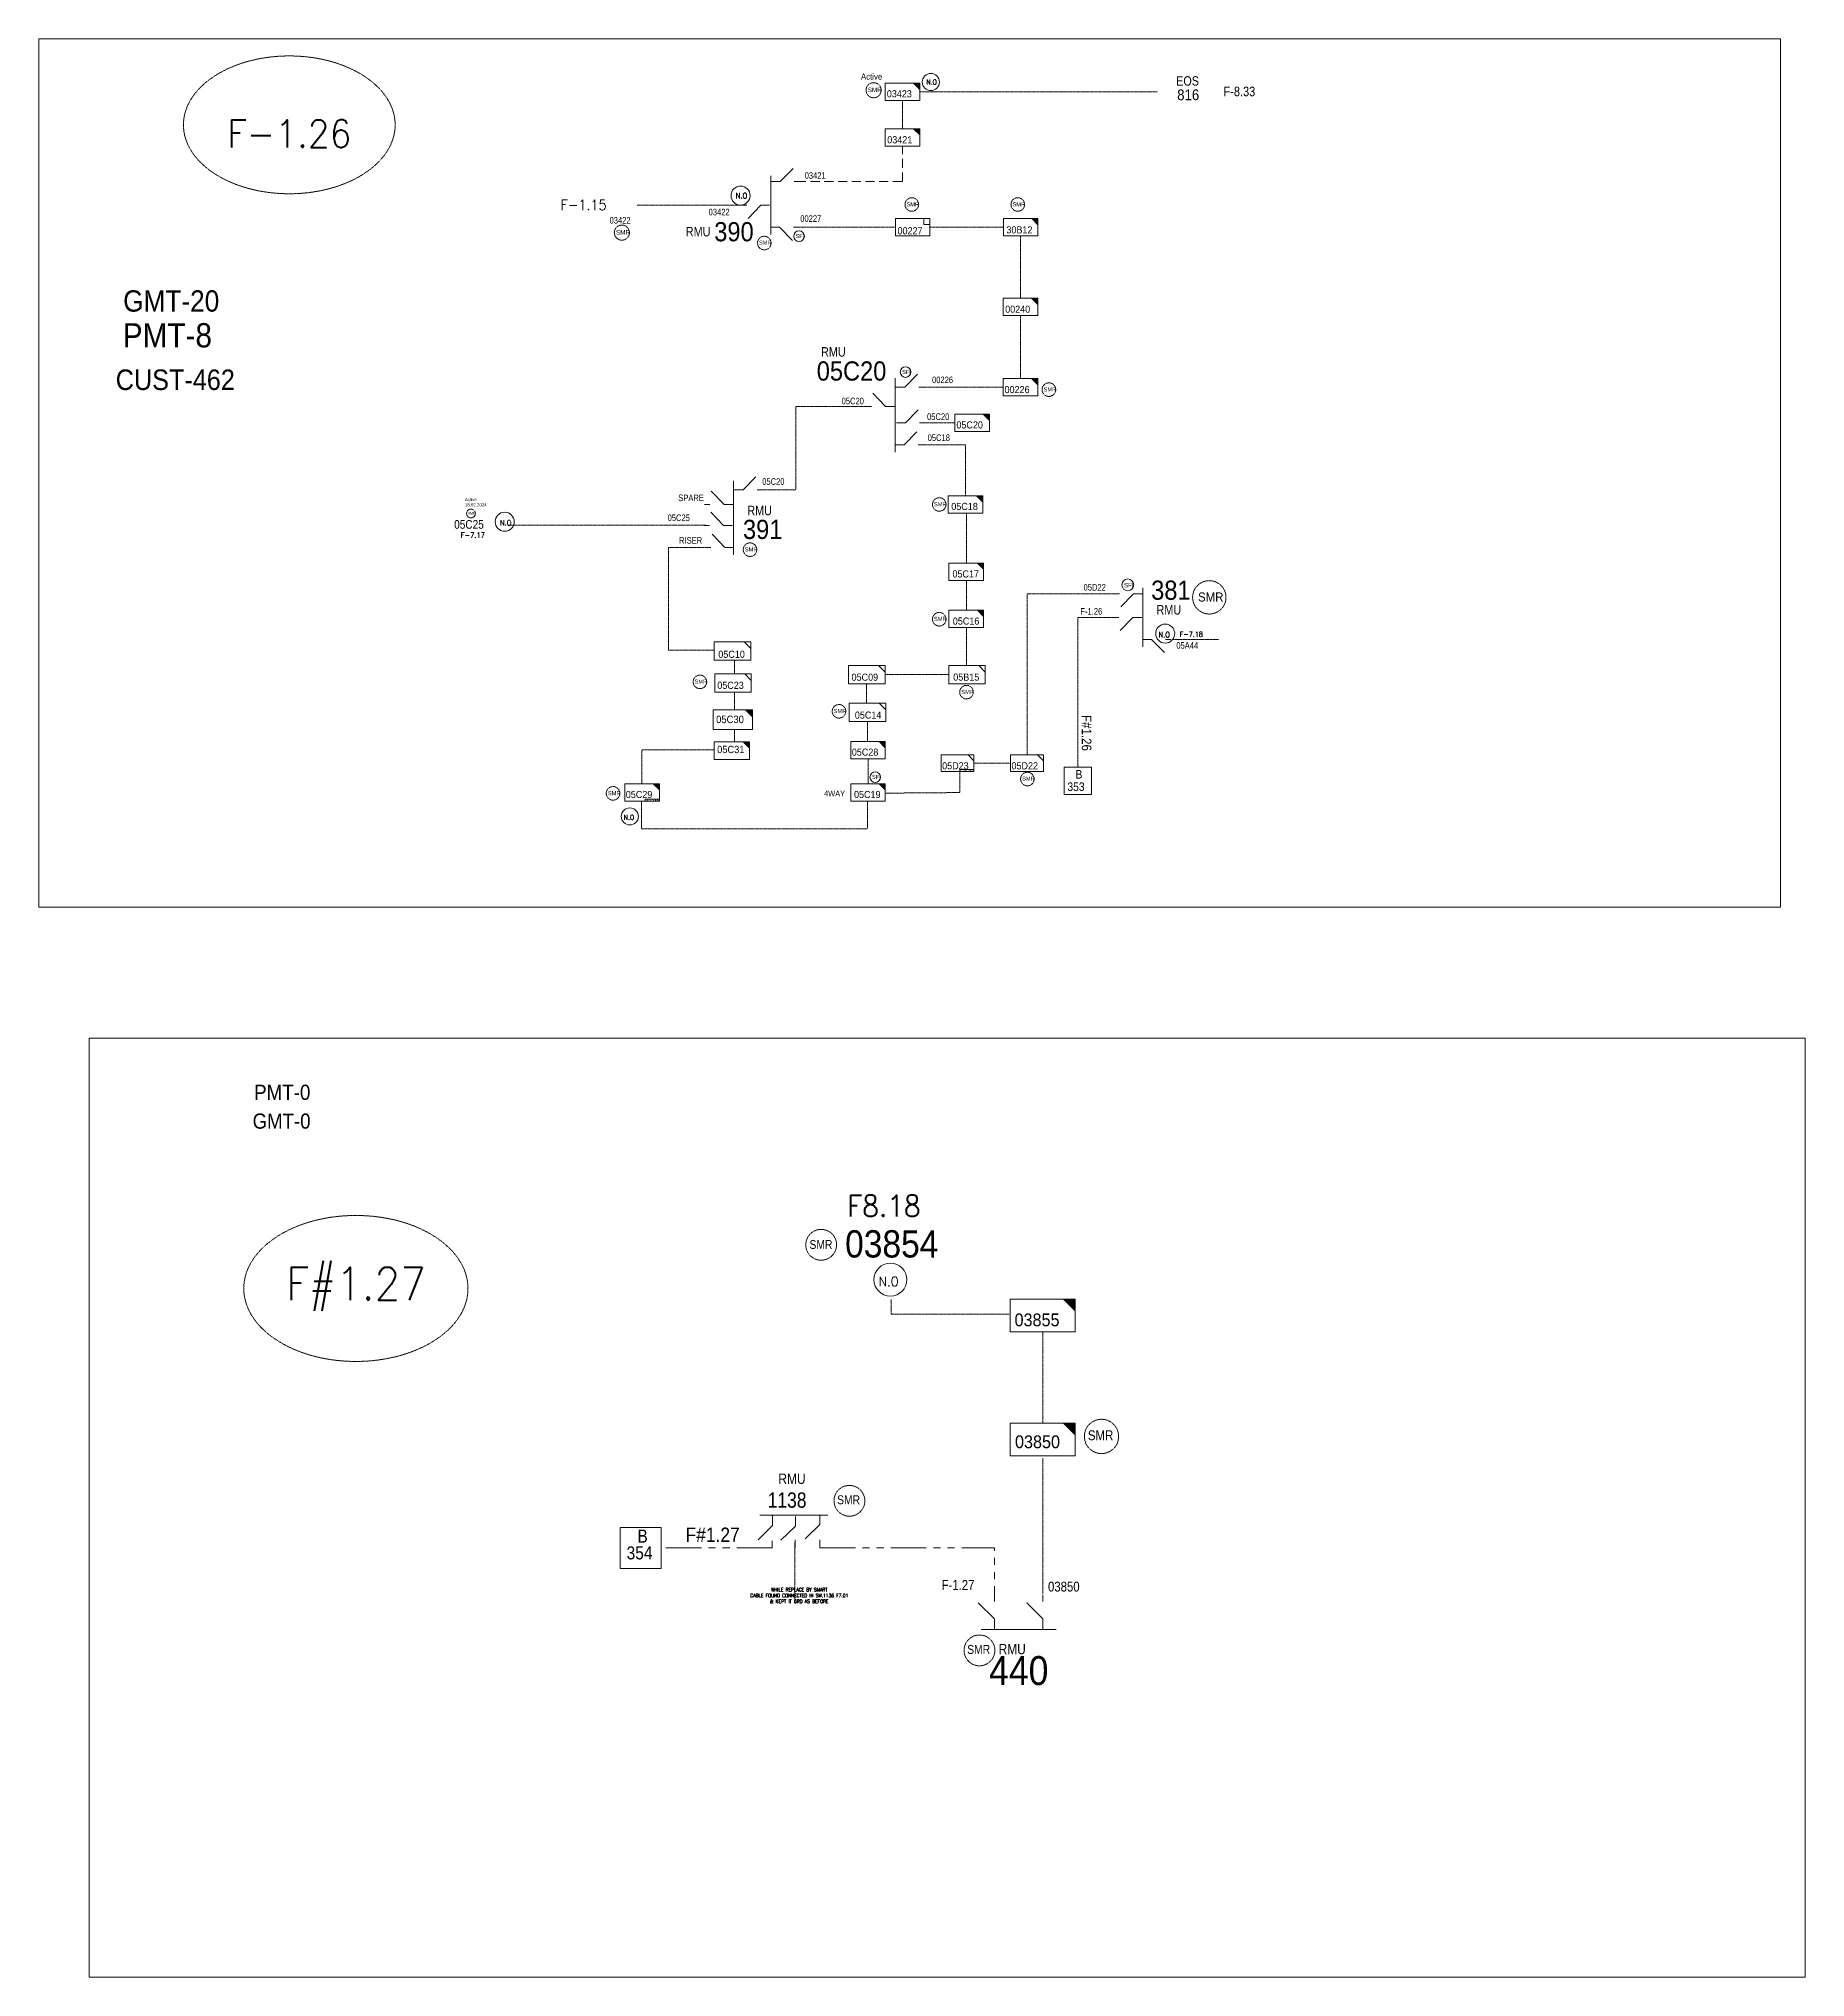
# Model space of a CAD drawing. Header units: metres. Extents: x 65984 to 144644, y -19036 to 23726.
# Drawn here: x 115148 to 116674, y -4036 to -2362 of the extents above; entities that cross this region are included whole.
import ezdxf
from ezdxf.enums import TextEntityAlignment as Align

# ---------------------------------------------------------------- set-up
doc = ezdxf.new("R2010")
doc.units = ezdxf.units.M
doc.header["$MEASUREMENT"] = 0
for name, pattern in [('( Phantom )', [2.5, 1.25, -0.25, 0.25, -0.25, 0.25, -0.25]), ('DGN Style 3', [0.013877, 0, -0.013877]), ('HIDDEN2', [2381.25, 1587.5, -793.75])]:
    doc.linetypes.add(name, pattern=pattern)
doc.layers.get('0').update_dxf_attribs({"color": 95, "lineweight": 40})
for name, color, linetype, lineweight in [('CONTRACTOR NAME', 95, 'Continuous', 40), ('d_eos', 111, 'Continuous', 40), ('d_eos no', 121, 'Continuous', 40), ('d_fco text', 95, 'Continuous', 40), ('d_switch', 95, 'Continuous', 40), ('d_tf no', 6, 'Continuous', 40), ('d_ug cable', 95, 'Continuous', 40), ('d_ug main line', 95, 'Continuous', 40), ('d_unit sub', 7, 'Continuous', 40), ('FDR  1  05', 172, 'Continuous', 40), ('fedr no', 95, 'Continuous', 40), ('GRID STATION 01', 7, 'Continuous', 40), ('Level 37', 7, 'Continuous', 0), ('O H MAIN FEEDER', 4, 'Continuous', 100), ('SW N O', 114, 'Continuous', 30)]:
    doc.layers.add(name, color=color, linetype=linetype, lineweight=lineweight)
doc.styles.add('NASKHF', font='naskhf.shx', dxfattribs={"height": 8})
doc.styles.add('Style-Arial', font='arial.ttf')
doc.styles.add('Style-ENGINEERING', font='ENGINEERING.shx')
doc.styles.add('Style-msdefault', font='msdefault.shx')
doc.styles.add('Style-STANDARD', font='STANDARD.shx')

msp = doc.modelspace()

# ---------------------------------------------------------------- texts
at = {"layer": 'd_eos no', "color": 7, "linetype": 'Continuous', "lineweight": 140, "style": 'Style-Arial', "width": 0.88}
msp.add_text('816', height=9.29, dxfattribs=at).set_placement((116150.2, -2406), align=Align.TOP_RIGHT)
at = {"layer": 'd_eos no', "color": 2, "linetype": 'Continuous', "lineweight": 13, "style": 'Style-Arial', "width": 0.88}
for s, height, p in [('390', 16.59, (115731.4, -2520.6)), ('391', 16.59, (115756.2, -2777.7)), ('381', 16.59, (116108.7, -2830.2)), ('440', 25, (115968.7, -3759.1))]:
    msp.add_text(s, height=height, dxfattribs=at).set_placement(p, align=Align.TOP_LEFT)
at = {"layer": 'd_eos no', "color": 7, "linetype": 'Continuous', "lineweight": 13, "style": 'Style-Arial', "width": 0.88}
for s, height, p in [('GMT-20', 18.42, (115220.9, -2579.5)), ('PMT-8', 20.89, (115220.6, -2607.9)), ('05C20', 16.59, (115819.9, -2640.9)), ('CUST-462', 17.72, (115214.5, -2647.9)), ('PMT-0', 13.18, (115334, -3265.6))]:
    msp.add_text(s, height=height, dxfattribs=at).set_placement(p, align=Align.TOP_LEFT)
at = {"layer": 'd_eos no', "color": 121, "linetype": 'Continuous', "lineweight": 13, "ltscale": 1.728, "style": 'Style-Arial', "width": 0.88}
msp.add_text('03854', height=23.56, dxfattribs=at).set_placement((115844.4, -3391.3), align=Align.TOP_LEFT)
at = {"layer": 'd_eos no', "color": 7, "linetype": 'Continuous', "lineweight": 13, "insert": (115332.7, -3290.5), "char_height": 13.088, "attachment_point": 1, "style": 'NASKHF'}
msp.add_mtext('\\fArial|b0|i0|c178178|p39;\\H1x;\\W0.88;GMT-0\\P', dxfattribs=at)
at = {"layer": 'd_fco text', "color": 1, "linetype": 'Continuous', "lineweight": 13, "style": 'Style-msdefault', "width": 0.82}
for height, p in [(3.49, (115801.7, -2534.4)), (3.49, (115893.7, -2651.8)), (3.87, (116085.2, -2836.1)), (3.49, (115867.6, -3001.5))]:
    msp.add_text('SFI', height=height, rotation=359.9662, dxfattribs=at).set_placement(p)
at = {"layer": 'd_switch', "color": 55, "linetype": 'Continuous', "lineweight": 13, "style": 'Style-ENGINEERING', "width": 0.857143}
msp.add_text('F-8.33', height=8.28, dxfattribs=at).set_placement((116198.6, -2403.6), align=Align.TOP_RIGHT)
at = {"layer": 'd_switch', "color": 111, "linetype": 'Continuous', "lineweight": 13, "style": 'Style-ENGINEERING', "width": 0.857143}
for s, p in [('03421', (115827.6, -2477.5)), ('00227', (115823.8, -2514.7)), ('00226', (115937.6, -2654)), ('05C18', (115934.9, -2704))]:
    msp.add_text(s, height=5.69, dxfattribs=at).set_placement(p, align=Align.TOP_RIGHT)
at = {"layer": 'd_switch', "color": 21, "linetype": 'Continuous', "lineweight": 13, "style": 'Style-ENGINEERING', "width": 0.857143}
msp.add_text('03422', height=5.69, dxfattribs=at).set_placement((115726.5, -2509.1), align=Align.TOP_LEFT)
at = {"layer": 'd_switch', "color": 2, "linetype": 'Continuous', "lineweight": 13, "style": 'Style-ENGINEERING', "width": 0.857143}
for s, p in [('03422', (115641, -2516.2)), ('SPARE', (115700.3, -2755.9)), ('05C25', (115691.1, -2773.1))]:
    msp.add_text(s, height=5.69, dxfattribs=at).set_placement(p, align=Align.TOP_LEFT)
at = {"layer": 'd_switch', "color": 111, "linetype": 'Continuous', "lineweight": 13, "style": 'Style-ENGINEERING', "width": 0.857143}
msp.add_text('05C20', height=5.69, rotation=0.0004, dxfattribs=at).set_placement((115860.6, -2672.3), align=Align.TOP_RIGHT)
at = {"layer": 'd_switch', "color": 2, "linetype": 'Continuous', "lineweight": 13, "style": 'Style-ENGINEERING', "width": 0.857143}
msp.add_text('05C20', height=5.69, dxfattribs=at).set_placement((115934.4, -2685.8), align=Align.TOP_RIGHT)
at = {"layer": 'd_switch', "color": 111, "linetype": 'Continuous', "lineweight": 13, "style": 'Style-ENGINEERING', "width": 0.857143}
for s, p in [('05C20', (115772.8, -2741.8)), ('RISER', (115701, -2792.6)), ('F-1.26', (116047.6, -2854))]:
    msp.add_text(s, height=5.69, dxfattribs=at).set_placement(p, align=Align.TOP_LEFT)
at = {"layer": 'd_switch', "color": 131, "linetype": 'Continuous', "lineweight": 13, "ltscale": 1.219316, "style": 'Style-ENGINEERING', "width": 0.857143}
msp.add_text('05C25', height=7.56, dxfattribs=at).set_placement((115506.8, -2777.9), align=Align.TOP_LEFT)
at = {"layer": 'd_switch', "color": 7, "linetype": 'Continuous', "lineweight": 13, "style": 'Style-ENGINEERING', "width": 0.857143}
for s, height, p in [('05D22', 5.69, (116050.3, -2833.2)), ('F-1.27', 8.57, (115927.7, -3693.4)), ('03850', 8.57, (116019.6, -3694.8))]:
    msp.add_text(s, height=height, dxfattribs=at).set_placement(p, align=Align.TOP_LEFT)
msp.add_text('05A44', height=5.69, rotation=0.0004, dxfattribs=at).set_placement((116149.3, -2883.4), align=Align.TOP_RIGHT)
at = {"layer": 'd_switch', "color": 2, "linetype": 'Continuous', "lineweight": 13, "ltscale": 1.356634, "style": 'Style-ENGINEERING', "width": 0.857143}
msp.add_text('1138', height=13.16, dxfattribs=at).set_placement((115777.5, -3617.8), align=Align.TOP_LEFT)
at = {"layer": 'd_tf no', "color": 1, "linetype": 'Continuous', "lineweight": 13, "style": 'Style-msdefault', "width": 0.945946}
for height, p in [(3.97, (115863.9, -2404.4)), (3.57, (115897.4, -2503.4)), (3.57, (115989, -2503.4)), (3.97, (115646.5, -2527.5)), (3.57, (115770, -2536.6)), (3.57, (116015.8, -2663.3)), (3.57, (115921.1, -2762.5)), (2.05, (115518.7, -2771.1)), (3.57, (115757.8, -2801.5)), (7.8, (116149.2, -2840.5)), (3.57, (115921.1, -2861.5)), (3.57, (115714.4, -2915.7)), (3.57, (115944.7, -2924.6)), (3.57, (115834.5, -2941.1)), (3.57, (115639.5, -3012)), (3.57, (115997.2, -2999.5))]:
    msp.add_text('SMR', height=height, dxfattribs=at).set_placement(p, align=Align.TOP_LEFT)
at = {"layer": 'd_tf no', "color": 2, "linetype": 'Continuous', "lineweight": 13, "style": 'Style-msdefault', "width": 0.945946}
for s, p in [('03423', (115880.4, -2406.7)), ('00227', (115889.7, -2525)), ('30B12', (115983.7, -2524.2)), ('00226', (115982.1, -2662.2)), ('05C18', (115936.1, -2763.1)), ('05C16', (115937.4, -2862.1)), ('05B15', (115937.8, -2910.5)), ('05C23', (115734, -2917.6)), ('05C14', (115852.8, -2943.3)), ('05C29', (115655, -3011.9))]:
    msp.add_text(s, height=6.14, dxfattribs=at).set_placement(p, align=Align.TOP_LEFT)
at = {"layer": 'd_tf no', "color": 111, "linetype": 'Continuous', "lineweight": 13, "style": 'Style-msdefault', "width": 0.945946}
for s, height, p in [('03421', 6.14, (115880.8, -2446.4)), ('00240', 6.14, (115982.6, -2592.7)), ('05C20', 6.14, (115940.5, -2692.7)), ('05C17', 6.14, (115937.1, -2821.4)), ('05C10', 6.14, (115734.9, -2890.8)), ('05C09', 6.14, (115850, -2910.6)), ('05C30', 6.43, (115733, -2946.9)), ('05C31', 6.32, (115733.9, -2972.9)), ('05C28', 6.14, (115850.2, -2975.3)), ('05D23', 6.14, (115928.2, -2987.1)), ('05C19', 6.14, (115852.1, -3011.9))]:
    msp.add_text(s, height=height, dxfattribs=at).set_placement(p, align=Align.TOP_LEFT)
at = {"layer": 'd_tf no', "color": 121, "linetype": 'Continuous', "lineweight": 13, "style": 'Style-msdefault', "width": 0.945946}
for s, height, p in [('05D22', 6.14, (115988.1, -2987.1)), ('03850', 11.05, (115991.1, -3568.5))]:
    msp.add_text(s, height=height, dxfattribs=at).set_placement(p, align=Align.TOP_LEFT)
at = {"layer": 'd_tf no', "color": 7, "linetype": 'Continuous', "lineweight": 13, "style": 'Style-msdefault', "width": 0.945946}
msp.add_text('4WAY', height=4.92, dxfattribs=at).set_placement((115826.2, -3011.7), align=Align.TOP_LEFT)
at = {"layer": 'd_tf no', "color": 234, "linetype": 'Continuous', "lineweight": 13, "style": 'Style-msdefault', "width": 0.945946}
msp.add_text('03855', height=11.05, dxfattribs=at).set_placement((115990.7, -3463.2), align=Align.TOP_LEFT)
at = {"layer": 'd_tf no', "color": 121, "linetype": 'Continuous', "lineweight": 40, "attachment_point": 1, "style": 'NASKHF'}
for s, insert, char_height in [('\\Fmsdefault;\\H1x;\\W0.945946;Active\\P', (115858.1, -2392.2), 5.328), ('\\Fmsdefault;\\H1x;\\W0.945946;Active\\P18.02.2024', (115516.1, -2758.9), 2.712)]:
    msp.add_mtext(s, dxfattribs=dict(at, insert=insert, char_height=char_height))
at = {"layer": 'fedr no', "color": 6, "linetype": 'Continuous', "lineweight": 13, "attachment_point": 5, "style": 'Style-STANDARD'}
for s, insert, char_height in [('F-1.26', (115364.4, -2444.2), 24.1), ('F#1.27\\P', (115421.9, -3442.2), 28.4)]:
    msp.add_mtext(s, dxfattribs=dict(at, insert=insert, char_height=char_height))
at = {"layer": 'fedr no', "color": 2, "linetype": 'Continuous', "lineweight": 40, "attachment_point": 5, "style": 'Style-STANDARD'}
for s, insert, char_height in [('F-1.15', (115618.6, -2505.7), 8.9), ('F-7.17\\P', (115522.9, -2790.9), 4.7), ('F-7.18', (116143.4, -2876.6), 4.48)]:
    msp.add_mtext(s, dxfattribs=dict(at, insert=insert, char_height=char_height))
for s, insert, char_height, width in [('F8.18', (115877.9, -3370.3), 18.39, 890.918), ('WHILE REPLACE BY SMART \\PCABLE FOUND CONNECTED IN SW.1136 F7.01 \\P& KEPT IT GRD AS BEFORE', (115804.8, -3706.8), 3.027, 146.683)]:
    msp.add_mtext(s, dxfattribs=dict(at, insert=insert, char_height=char_height, width=width))
at = {"layer": 'GRID STATION 01', "color": 111, "linetype": 'Continuous', "lineweight": 13, "style": 'Style-msdefault', "width": 0.9}
msp.add_text('F#1.26', height=8.29, rotation=270, dxfattribs=at).set_placement((116057.1, -2946.3), align=Align.TOP_LEFT)
at = {"layer": 'GRID STATION 01', "color": 111, "linetype": 'Continuous', "lineweight": 13, "style": 'Style-msdefault', "width": 0.888889}
for s, p in [('B', (116043.4, -2993.8)), ('353', (116036.4, -3004.5))]:
    msp.add_text(s, height=7.46, dxfattribs=at).set_placement(p, align=Align.TOP_LEFT)
at = {"layer": 'GRID STATION 01', "color": 234, "linetype": 'Continuous', "lineweight": 13, "style": 'Style-msdefault', "width": 0.9}
msp.add_text('F#1.27', height=12.5, rotation=360, dxfattribs=at).set_placement((115753.4, -3648.1), align=Align.TOP_RIGHT)
at = {"layer": 'GRID STATION 01', "color": 234, "linetype": 'Continuous', "lineweight": 13, "style": 'Style-msdefault', "width": 0.888889}
for s, height, p in [('354', 11.25, (115655.7, -3675.6)), ('B', 11.2, (115665.1, -3661.1))]:
    msp.add_text(s, height=height, dxfattribs=at).set_placement(p)
at = {"layer": 'Level 37', "color": 7, "linetype": 'Continuous', "lineweight": 100, "style": 'Style-msdefault', "width": 0.86}
msp.add_text('EOS', height=8.13, rotation=0.0004, dxfattribs=at).set_placement((116150, -2394.6), align=Align.TOP_RIGHT)
at = {"layer": 'Level 37', "color": 2, "linetype": 'Continuous', "lineweight": 13, "style": 'Style-msdefault', "width": 0.86}
for p in [(115728.1, -2524.8), (115781.2, -2765.6), (116134.6, -2851.4)]:
    msp.add_text('RMU', height=8.13, rotation=0.0004, dxfattribs=at).set_placement(p, align=Align.TOP_RIGHT)
at = {"layer": 'Level 37', "color": 7, "linetype": 'Continuous', "lineweight": 13, "style": 'Style-msdefault', "width": 0.86}
msp.add_text('RMU', height=8.13, rotation=0.0004, dxfattribs=at).set_placement((115844.9, -2628.6), align=Align.TOP_RIGHT)
at = {"layer": 'Level 37', "color": 1, "linetype": 'Continuous', "lineweight": 13, "ltscale": 1.5552, "style": 'Style-msdefault', "width": 0.86}
for p in [(115833.4, -3407.5), (115857.3, -3628), (115969.6, -3757.2)]:
    msp.add_text('SMR', height=7.74, rotation=359.9996, dxfattribs=at).set_placement(p, align=Align.RIGHT)
at = {"layer": 'Level 37', "color": 1, "linetype": 'Continuous', "lineweight": 13, "ltscale": 1.728, "style": 'Style-msdefault', "width": 0.86}
msp.add_text('SMR', height=8.6, rotation=359.9996, dxfattribs=at).set_placement((116076, -3572.7), align=Align.RIGHT)
at = {"layer": 'Level 37', "color": 2, "linetype": 'Continuous', "lineweight": 13, "ltscale": 1.1, "style": 'Style-msdefault', "width": 0.86}
for p in [(115810.2, -3601.5), (116000.4, -3748.6)]:
    msp.add_text('RMU', height=8.94, rotation=0.0004, dxfattribs=at).set_placement(p, align=Align.TOP_RIGHT)

# ---------------------------------------------------------------- blocks, each defined once
blk = doc.blocks.new('*U1248')
at = {"layer": 'CONTRACTOR NAME', "color": 140, "lineweight": 13, "ltscale": 0.498271, "flags": 128}
for points in [[(1.7, -0.5), (-3.7, -0.5), (-3.7, 0.5), (1.7, 0.5)], [(3.7, -0.5), (1.7, -0.5), (1.7, 0.5), (3.7, 0.5)]]:
    blk.add_lwpolyline(points, close=True, dxfattribs=at)
at = {"layer": 'CONTRACTOR NAME', "color": 140, "lineweight": 13, "style": 'Style-msdefault', "width": 0.945946}
for s, height, p in [('2017.08.15', 0.683, (-3.5, 0.3)), ('KIC', 0.572, (2.1, 0.3))]:
    blk.add_text(s, height=height, dxfattribs=at).set_placement(p, align=Align.TOP_LEFT)
blk = doc.blocks.new('TF_8')
at = {"color": 0, "linetype": 'ByBlock', "lineweight": -2}
blk.add_line((6.3, 4.95), (9.9, 1.35), dxfattribs=at)
blk.add_3dface([(-10.1, 4.95), (9.9, 4.95), (9.9, -5.05), (-10.1, -5.05)], dxfattribs=at)
blk = doc.blocks.new('exist.us-1000kva')
at = {"color": 0, "linetype": 'ByBlock', "lineweight": -2, "flags": 128}
blk.add_lwpolyline([(40, 12.9), (32.8, 20), (40, 20)], close=True, dxfattribs=at)
at = {"color": 0, "linetype": 'ByBlock', "lineweight": -2, "extrusion": (0, 0, -1)}
blk.add_solid([(-40, 12.9), (-32.8, 20), (-40, 20)], dxfattribs=at)
at = {"color": 0, "linetype": 'ByBlock', "lineweight": -2, "xscale": 2, "yscale": 2}
blk.add_blockref('TF_8', (20.2, 10.1), dxfattribs=at)
blk = doc.blocks.new('*U1249')
at = {"layer": 'CONTRACTOR NAME', "color": 2, "lineweight": 13, "ltscale": 0.498271, "flags": 128}
for points in [[(1.7, -0.5), (-3.7, -0.5), (-3.7, 0.5), (1.7, 0.5)], [(3.7, -0.5), (1.7, -0.5), (1.7, 0.5), (3.7, 0.5)]]:
    blk.add_lwpolyline(points, close=True, dxfattribs=at)
at = {"layer": 'CONTRACTOR NAME', "color": 2, "lineweight": 13, "style": 'Style-msdefault', "width": 0.945946}
for s, height, p in [('2017.07.25', 0.642, (-3.5, 0.3)), ('MTC', 0.572, (2, 0.3))]:
    blk.add_text(s, height=height, dxfattribs=at).set_placement(p, align=Align.TOP_LEFT)
blk = doc.blocks.new('TF3')
at = {"color": 0, "linetype": 'ByBlock', "lineweight": -2}
for p, q in [((11.3, 9), (18.3, 9)), ((18.3, 9), (18.3, 2))]:
    blk.add_line(p, q, dxfattribs=at)
at = {"color": 0, "linetype": 'ByBlock', "lineweight": -2, "flags": 128}
blk.add_lwpolyline([(18.3, 2), (11.3, 2), (11.3, 9)], dxfattribs=at)
at = {"color": 0, "linetype": 'ByBlock', "lineweight": -2}
blk.add_3dface([(-21.7, 9), (18.3, 9), (18.3, -11), (-21.7, -11)], dxfattribs=at)
blk = doc.blocks.new('*U2968')
at = {"layer": 'FDR  1  05', "color": 2, "linetype": 'Continuous', "lineweight": 13, "flags": 128}
blk.add_lwpolyline([(12.8, 10), (20, 10), (20, 2.8)], close=True, dxfattribs=at)
at = {"layer": 'FDR  1  05', "color": 2, "linetype": 'Continuous', "lineweight": 13, "xscale": 2, "yscale": 2, "rotation": 359.9999999999999}
blk.add_blockref('TF_8', (0.2, 0.1), dxfattribs=at)
blk = doc.blocks.new('*U2980')
at = {"layer": 'FDR  1  05', "color": 111, "linetype": 'Continuous', "lineweight": 13, "flags": 128}
blk.add_lwpolyline([(12.8, 10), (20, 10), (20, 2.8)], close=True, dxfattribs=at)
at = {"layer": 'FDR  1  05', "color": 111, "linetype": 'Continuous', "lineweight": 13, "xscale": 2, "yscale": 2, "rotation": 359.9999999999999}
blk.add_blockref('TF_8', (0.2, 0.1), dxfattribs=at)
blk = doc.blocks.new('*U1430')
at = {"layer": 'SW N O', "color": 3, "lineweight": 13}
blk.add_circle((0, 0), 16.8, dxfattribs=at)
at = {"layer": 'SW N O', "color": 3, "lineweight": 13, "style": 'Style-STANDARD'}
blk.add_text('N.O', height=9.6, dxfattribs=at).set_placement((1.7, -0.2), align=Align.MIDDLE_CENTER)
blk = doc.blocks.new('*U3382')
at = {"layer": 'SW N O', "color": 3, "lineweight": 13}
blk.add_circle((0, 0), 16.8, dxfattribs=at)
at = {"layer": 'SW N O', "color": 3, "lineweight": 13, "insert": (1.7, -1.8), "char_height": 9.6, "attachment_point": 5, "line_spacing_factor": 0.6, "style": 'Style-STANDARD'}
blk.add_mtext('N.O', dxfattribs=at)
blk = doc.blocks.new('*U3585')
at = {"layer": 'SW N O', "color": 3, "lineweight": 13, "extrusion": (0, 0, -1)}
blk.add_circle((0, 0), 16.8, dxfattribs=at)
at = {"layer": 'SW N O', "color": 3, "lineweight": 13, "extrusion": (0, 0, -1), "insert": (1.7, -1.8), "char_height": 9.6, "attachment_point": 5, "text_direction": (-1, 0, 0), "line_spacing_factor": 0.6, "style": 'Style-STANDARD'}
blk.add_mtext('N.O', dxfattribs=at)

# ---------------------------------------------------------------- linework, layer by layer
at = {"layer": 'd_eos', "color": 2, "linetype": 'Continuous', "lineweight": 13, "ltscale": 1.037753}
for p, q in [((115788.4, -2485.6), (115799.5, -2474.2)), ((115780.3, -2480.6), (115780.3, -2531.4)), ((115780.9, -2485.6), (115788.4, -2485.6)), ((115771.6, -2506.1), (115760.6, -2517.4)), ((115779.2, -2506.1), (115771.6, -2506.1)), ((115780.3, -2525.1), (115787.8, -2525.1)), ((115787.8, -2525.1), (115798.9, -2536.5)), ((115748.1, -2744.1), (115748.1, -2807.9)), ((115756.3, -2751.9), (115767.3, -2740.5)), ((115739.8, -2764.5), (115728.8, -2753.1)), ((115748.7, -2751.9), (115756.3, -2751.9)), ((115768.4, -2751.9), (115773, -2751.9)), ((115727.7, -2764.5), (115723.1, -2764.5)), ((115739.4, -2782.6), (115728.4, -2771.2)), ((115747.4, -2764.5), (115739.8, -2764.5)), ((115727.3, -2782.6), (115722.8, -2782.6)), ((115740.5, -2801.6), (115729.5, -2790.2)), ((115747, -2782.6), (115739.4, -2782.6)), ((115728.4, -2801.6), (115723.9, -2801.6)), ((115748.1, -2801.6), (115740.5, -2801.6)), ((116081.3, -2841.6), (116076.7, -2841.6)), ((116093.4, -2841.6), (116082.4, -2852.9)), ((116101, -2841.6), (116093.4, -2841.6)), ((116101.6, -2836.6), (116101.6, -2887.3)), ((116080.8, -2862), (116076.2, -2862)), ((116092.9, -2862), (116081.9, -2873.4)), ((116100.5, -2862), (116092.9, -2862)), ((116101.6, -2881), (116109.1, -2881)), ((116109.1, -2881), (116120.2, -2892.4)), ((116121.2, -2881), (116125.8, -2881))]:
    msp.add_line(p, q, dxfattribs=at)
at = {"layer": 'd_eos', "color": 7, "linetype": 'Continuous', "lineweight": 13, "ltscale": 1.037753}
for p, q in [((115800.5, -2485.6), (115805.1, -2485.6)), ((115759.5, -2506.1), (115754.9, -2506.1)), ((115799.9, -2525.1), (115804.5, -2525.1)), ((115887.7, -2655.5), (115887.7, -2719.3)), ((115895.9, -2663.3), (115906.9, -2651.9)), ((115879.4, -2679.8), (115868.4, -2668.4)), ((115888.3, -2663.3), (115895.9, -2663.3)), ((115908, -2663.3), (115912.6, -2663.3)), ((115867.3, -2679.8), (115862.7, -2679.8)), ((115887, -2679.8), (115879.4, -2679.8)), ((115888.8, -2694), (115896.4, -2694)), ((115896.4, -2694), (115907.4, -2682.6)), ((115908.5, -2694), (115913.1, -2694)), ((115895.3, -2713), (115906.3, -2701.6)), ((115887.7, -2713), (115895.3, -2713)), ((115907.4, -2713), (115912, -2713))]:
    msp.add_line(p, q, dxfattribs=at)
at = {"layer": 'd_eos', "color": 2, "linetype": 'Continuous', "lineweight": 13, "ltscale": 1.141528}
for p, q in [((115781.7, -3646.4), (115769.2, -3658.6)), ((115770.8, -3637.3), (115829.4, -3637.3)), ((115781.7, -3638.1), (115781.7, -3646.4)), ((115801.5, -3646.8), (115789, -3659)), ((115801.5, -3638.5), (115801.5, -3646.8)), ((115822.5, -3645.6), (115809.9, -3657.8)), ((115822.5, -3637.3), (115822.5, -3645.6))]:
    msp.add_line(p, q, dxfattribs=at)
at = {"layer": 'd_eos', "color": 2, "linetype": 'Continuous', "lineweight": 13, "ltscale": 1.511565}
msp.add_line((115781.5, -3665.8), (115781.5, -3659.5), dxfattribs=at)
at = {"layer": 'd_eos', "color": 2, "linetype": 'Continuous', "lineweight": 13, "ltscale": 1.662722}
for p, q in [((115801.2, -3665.6), (115801.2, -3658.7)), ((115822.6, -3665.6), (115822.6, -3658.7))]:
    msp.add_line(p, q, dxfattribs=at)
at = {"layer": 'd_eos', "color": 2, "linetype": 'Continuous', "lineweight": 13, "ltscale": 1.37415}
for p, q in [((115973.3, -3726.9), (115959.3, -3713.2)), ((115973.3, -3711.9), (115973.3, -3706.3)), ((116015.2, -3726.9), (116001.2, -3713.2)), ((116015.2, -3711.9), (116015.2, -3706.3)), ((115973.3, -3736.2), (115973.3, -3726.9)), ((116015.2, -3736.2), (116015.2, -3726.9)), ((115961.9, -3736.2), (116026.6, -3736.2))]:
    msp.add_line(p, q, dxfattribs=at)
at = {"layer": 'd_ug cable', "color": 111, "linetype": 'DGN Style 3', "lineweight": 13}
for p, q in [((115995.9, -2586.3), (115995.9, -2532.5)), ((115995.9, -2601.3), (115995.9, -2655.8)), ((115939.2, -2694), (115913.1, -2694)), ((115749, -2898.9), (115749, -2910.7)), ((115878.9, -2911.4), (115933.8, -2911.4)), ((115749, -2926.5), (115749, -2941.8)), ((115749, -2958.7), (115749, -2969.4)), ((115668.8, -2976.4), (115668.7, -3005.7)), ((115864.2, -3005.7), (115864.2, -2984.1)), ((115943.4, -2995), (115943.4, -3013.3)), ((115955.7, -2987.9), (115987.3, -2987.9)), ((115943.4, -3013.3), (115879.3, -3013.8)), ((115668.6, -3020.6), (115668.5, -3044.3))]:
    msp.add_line(p, q, dxfattribs=at)
at = {"layer": 'd_ug cable', "color": 234, "linetype": 'DGN Style 3', "lineweight": 13}
for p, q in [((116015, -3558), (116015, -3479.1)), ((116015, -3705.2), (116015, -3588.2)), ((115801.1, -3713.2), (115801.1, -3660.6))]:
    msp.add_line(p, q, dxfattribs=at)
at = {"layer": 'd_ug cable', "color": 3, "linetype": 'DGN Style 3', "lineweight": 13, "flags": 128}
msp.add_lwpolyline([(116114.2, -2408.1), (115909, -2408.1)], dxfattribs=at)
at = {"layer": 'd_ug cable', "color": 111, "linetype": 'DGN Style 3', "lineweight": 13, "flags": 128}
for points in [[(115894, -2440), (115894, -2415.6)], [(115804.5, -2525.1), (115887.8, -2525.1)], [(115981.1, -2525.1), (115917.6, -2525.1)], [(115912.6, -2663.3), (115980.9, -2663.3)], [(115773, -2751.9), (115801.7, -2751.9), (115801.7, -2679.8), (115862.7, -2679.8)], [(115912, -2713), (115948.3, -2713), (115948.3, -2757.1)], [(115949.1, -2772), (115949.1, -2815)], [(115723.9, -2801.6), (115691.8, -2801.6), (115691.8, -2890.2)], [(115949.1, -2829.9), (115949.1, -2855.9)], [(116001.5, -2980.8), (116001.5, -2841.6), (116076.7, -2841.6)], [(116076.2, -2862), (116045.4, -2862), (116045.4, -2991.4)], [(115949.1, -2870.8), (115949.1, -2903.5)], [(115691.8, -2890.2), (115731.4, -2890.2)], [(115862.9, -2919.3), (115862.9, -2936.3)], [(115863.8, -2951.9), (115863.8, -2969.1)], [(115668.8, -2976.4), (115731.2, -2976.4)], [(115863.6, -3020.6), (115863.6, -3044.4)], [(115668.4, -3044.5), (115863.6, -3044.5)]]:
    msp.add_lwpolyline(points, dxfattribs=at)
at = {"layer": 'd_ug cable', "color": 111, "linetype": 'HIDDEN2', "lineweight": 13, "ltscale": 0.004977}
msp.add_lwpolyline([(115802.7, -2485.6), (115894, -2485.6), (115894, -2454.9)], dxfattribs=at)
at = {"layer": 'd_ug cable', "color": 21, "linetype": 'DGN Style 3', "lineweight": 13, "flags": 128}
msp.add_lwpolyline([(115664.7, -2506), (115754.9, -2506)], dxfattribs=at)
at = {"layer": 'd_ug cable', "color": 241, "linetype": 'DGN Style 3', "lineweight": 13, "flags": 128}
msp.add_lwpolyline([(115554.3, -2782.4), (115724.3, -2782.4)], dxfattribs=at)
at = {"layer": 'd_ug cable', "color": 180, "linetype": 'DGN Style 3', "lineweight": 13, "flags": 128}
msp.add_lwpolyline([(116127.3, -2881), (116167, -2881)], dxfattribs=at)
at = {"layer": 'd_ug cable', "color": 234, "linetype": 'DGN Style 3', "lineweight": 13, "flags": 128}
msp.add_lwpolyline([(115884.2, -3451), (115884.2, -3463.9), (115986.2, -3463.9)], dxfattribs=at)
at = {"layer": 'd_ug cable', "color": 2, "linetype": 'DGN Style 3', "lineweight": 0}
for centre, radius in [((115869, -2406.7), 6.52), ((115902, -2505.4), 5.87), ((115993.5, -2505.4), 5.87), ((115651.6, -2529.7), 6.52), ((115774.6, -2538.7), 5.87), ((116020.4, -2665.3), 5.87), ((115925.7, -2764.5), 5.87), ((115521.3, -2772.3), 3.8), ((115762.3, -2803.5), 5.87), ((116158.9, -2844.7), 14.4), ((115925.7, -2863.6), 5.87), ((115719, -2917.7), 5.87), ((115949.2, -2926.6), 5.87), ((115839.1, -2943.1), 5.87), ((116001.8, -3001.6), 5.87), ((115644, -3014), 5.87)]:
    msp.add_circle(centre, radius, dxfattribs=at)
at = {"layer": 'd_ug cable', "color": 2, "linetype": 'Continuous', "lineweight": 13}
for centre, radius in [((115804.6, -2532.8), 4.59), ((115896.6, -2650.1), 4.59), ((116088.5, -2833.9), 5.1), ((115870.4, -3000), 4.59)]:
    msp.add_circle(centre, radius, dxfattribs=at)
at = {"layer": 'd_ug cable', "color": 2, "linetype": 'DGN Style 3', "lineweight": 13}
for centre, radius in [((115823.7, -3403.9), 13.3), ((116065.8, -3569.4), 14.8), ((115848.1, -3625), 13.3), ((115960.4, -3754.2), 13.3)]:
    msp.add_circle(centre, radius, dxfattribs=at)
at = {"layer": 'd_ug main line', "color": 234, "linetype": '( Phantom )', "lineweight": 13, "ltscale": 24.5}
msp.add_line((115689.6, -3665.7), (115786.5, -3665.7), dxfattribs=at)
at = {"layer": 'd_ug main line', "color": 234, "linetype": '( Phantom )', "lineweight": 13, "ltscale": 24.5, "flags": 128}
msp.add_lwpolyline([(115822.6, -3665.6), (115973.3, -3665.7), (115973.3, -3709.9)], dxfattribs=at)
at = {"layer": 'fedr no', "color": 82, "linetype": 'DGN Style 3', "lineweight": 13, "true_color": 0x1dc70e}
for centre, major_axis in [((115364.4, -2436.6), (91.4, 0)), ((115421.9, -3441.6), (96.8, 0))]:
    msp.add_ellipse(centre, major_axis=major_axis, ratio=0.651175, dxfattribs=at)
at = {"layer": 'GRID STATION 01', "color": 111, "lineweight": 13, "ltscale": 0.379284, "flags": 128}
msp.add_lwpolyline([(116033.7, -3014.9), (116057.2, -3014.9), (116057.2, -2991.4), (116033.7, -2991.4)], close=True, dxfattribs=at)
at = {"layer": 'GRID STATION 01', "color": 234, "lineweight": 13, "ltscale": 0.379284, "flags": 128}
msp.add_lwpolyline([(115650, -3683.5), (115650, -3648), (115685.5, -3648), (115685.5, -3683.5)], close=True, dxfattribs=at)
at = {"layer": 'O H MAIN FEEDER', "color": 140, "linetype": 'Continuous', "lineweight": 13, "flags": 128}
for points in [[(115148, -2362.3), (116652.2, -2362.3), (116652.2, -3112.2), (115148, -3112.2)], [(115191.6, -3225.5), (116673.5, -3225.5), (116673.5, -4036.5), (115191.6, -4036.5)]]:
    msp.add_lwpolyline(points, close=True, dxfattribs=at)

# ---------------------------------------------------------------- block references
at = {"layer": 'CONTRACTOR NAME', "color": 140, "lineweight": 13, "ltscale": 0.498271, "xscale": 1.65888, "yscale": 1.65888, "zscale": 1.65888}
msp.add_blockref('*U1248', (115949.5, -2994.2), dxfattribs=at)
at = {"layer": 'CONTRACTOR NAME', "color": 2, "lineweight": 13, "ltscale": 0.498271, "xscale": 1.65888, "yscale": 1.65888, "zscale": 1.65888}
msp.add_blockref('*U1249', (115677.8, -3019.8), dxfattribs=at)
at = {"layer": 'd_unit sub', "color": 234, "linetype": 'Continuous', "lineweight": 13, "xscale": 1.409827990731877, "yscale": 1.409827990731877, "zscale": 1.274305300040255, "rotation": 359.9999999999999}
msp.add_blockref('exist.us-1000kva', (115986.8, -3479.1), dxfattribs=at)
at = {"layer": 'd_unit sub', "color": 2, "linetype": 'Continuous', "lineweight": 13, "xscale": 1.409827990731877, "yscale": 1.409827990731877, "zscale": 1.274305300040255, "rotation": 359.9999999999999}
msp.add_blockref('exist.us-1000kva', (115986.8, -3586.2), dxfattribs=at)
at = {"layer": 'FDR  1  05', "color": 2, "linetype": 'Continuous', "lineweight": 13, "rotation": 359.9999999999999}
for name, p, xscale, yscale, zscale in [('exist.us-1000kva', (115879.1, -2415.6), 0.746496, 0.746496, 0.7079473889112528), ('TF3', (115904, -2524.3), 0.7464959999999999, 0.7464959999999999, 0.2157823641401495), ('exist.us-1000kva', (115981.1, -2532.5), 0.746496, 0.746496, 0.7079473889112528), ('exist.us-1000kva', (115980.9, -2670.7), 0.746496, 0.746496, 0.7079473889112528), ('exist.us-1000kva', (115933.4, -2772), 0.746496, 0.746496, 0.7079473889112528), ('exist.us-1000kva', (115934.1, -2870.8), 0.746496, 0.746496, 0.7079473889112528), ('exist.us-1000kva', (115654.1, -3020.6), 0.746496, 0.746496, 0.7079473889112528)]:
    msp.add_blockref(name, p, dxfattribs=dict(at, xscale=xscale, yscale=yscale, zscale=zscale))
at = {"layer": 'FDR  1  05', "color": 111, "linetype": 'Continuous', "lineweight": 13, "rotation": 359.9999999999999}
for p, xscale, yscale, zscale in [((115879.1, -2454.9), 0.746496, 0.746496, 0.7079473889112528), ((115980.9, -2601.3), 0.746496, 0.746496, 0.7079473889112528), ((115939.2, -2701.4), 0.746496, 0.746496, 0.7079473889112528), ((115934.1, -2830), 0.746496, 0.746496, 0.7079473889112528), ((115730.5, -2958.8), 0.8473881020863592, 0.8473881020863592, 0.6371526500201274), ((115731.2, -2984.7), 0.7667544930464081, 0.7667544930464081, 0.6371526500201274), ((115849.2, -2984.1), 0.746496, 0.746496, 0.7079473889112528), ((115849.2, -3020.6), 0.746496, 0.746496, 0.7079473889112528)]:
    msp.add_blockref('exist.us-1000kva', p, dxfattribs=dict(at, xscale=xscale, yscale=yscale, zscale=zscale))
at = {"layer": 'FDR  1  05', "color": 111, "linetype": 'Continuous', "lineweight": 13, "zscale": 0.7079473889112528}
for name, p, xscale, yscale in [('TF_8', (115747.3, -2890.9), 1.575936, 1.575936), ('TF_8', (115863.3, -2911.3), 1.575936, 1.575936), ('*U2980', (115941.5, -2987.9), 0.7079473889112528, 0.7079473889112528)]:
    msp.add_blockref(name, p, dxfattribs=dict(at, xscale=xscale, yscale=yscale))
at = {"layer": 'FDR  1  05', "color": 2, "linetype": 'Continuous', "lineweight": 13, "zscale": 0.7079473889112528}
for name, p, xscale, yscale in [('TF_8', (115747.8, -2918.5), 1.575936, 1.575936), ('TF_8', (115949.8, -2911.3), 1.575936, 1.575936), ('TF_8', (115863.9, -2944), 1.575936, 1.575936), ('*U2968', (116001.5, -2987.9), 0.7079473889112528, 0.7079473889112528)]:
    msp.add_blockref(name, p, dxfattribs=dict(at, xscale=xscale, yscale=yscale))
at = {"layer": 'SW N O', "color": 3, "lineweight": 13}
for name, p, xscale, yscale, zscale in [('*U1430', (115918.4, -2399.6), 0.4405363485128176, 0.4405363485128176, 0.4405363485128176), ('*U1430', (115754.1, -2497.7), 0.4894848316809085, 0.4894848316809085, 0.4894848316809085), ('*U3382', (115550.4, -2779.4), 0.4894848316809085, 0.4894848316809085, 0.4894848316809085)]:
    msp.add_blockref(name, p, dxfattribs=dict(at, xscale=xscale, yscale=yscale, zscale=zscale))
at = {"layer": 'SW N O', "color": 3, "lineweight": 13, "extrusion": (0, 0, -1), "rotation": 359.9996306182949}
for p, xscale, yscale, zscale in [((-116120.8, -2876), 0.4894848316809086, 0.4894848316809086, 0.4894848316809086), ((-115658.5, -3033.9), 0.4405363485128176, 0.4405363485128176, 0.4405363485128176), ((-115883.5, -3434), 0.8471102007165333, 0.8471102007165333, 0.8471102007165333)]:
    msp.add_blockref('*U3585', p, dxfattribs=dict(at, xscale=xscale, yscale=yscale, zscale=zscale))

msp.set_redraw_order([(e.dxf.handle, doc.entitydb.next_handle()) for e in msp.query("TEXT MTEXT ATTDEF DIMENSION ARC_DIMENSION")])  # texts and dimensions are drawn at this point

doc.saveas('drawing.dxf')
